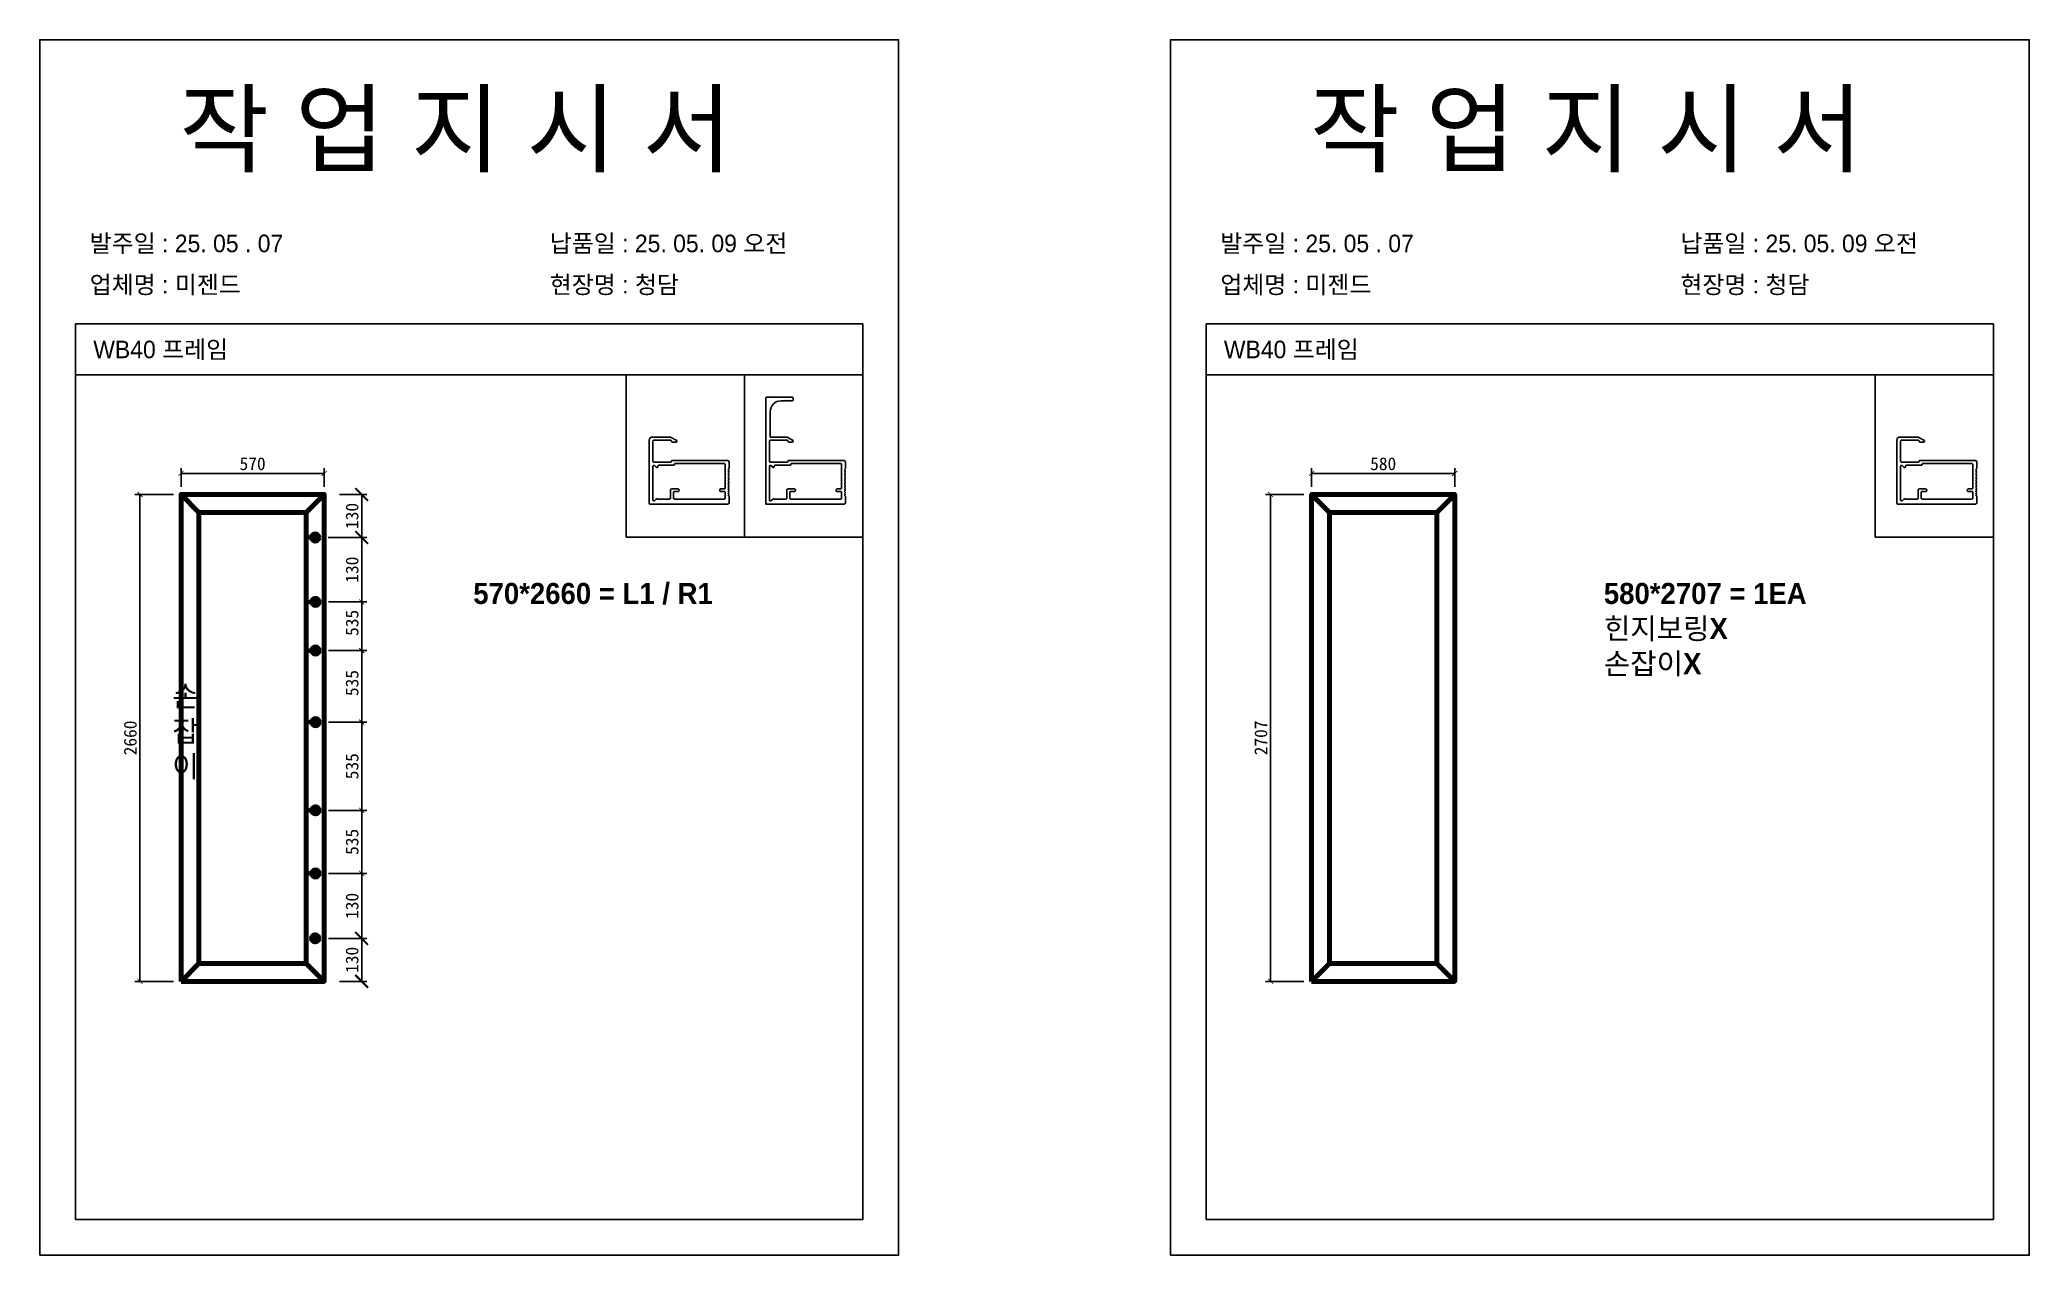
# Model space of a CAD drawing. Header units: millimetres. Extents: x -44117 to 256353, y -2095463 to 65325.
# Drawn here: x 112085 to 115977, y -100374 to -97998 of the extents above; entities that cross this region are included whole.
import ezdxf

# ---------------------------------------------------------------- set-up
doc = ezdxf.new("R2010")
doc.units = ezdxf.units.MM
doc.header["$LTSCALE"] = 10
doc.layers.add('Layer1', color=7, linetype='Continuous', lineweight=70)
doc.dimstyles.new('ISO-25', dxfattribs={"dimtxt": 2.5, "dimasz": 2.5, "dimexe": 1, "dimexo": 1, "dimtad": 1, "dimtxsty": 'Standard', "dimblk": 'ARCHTICK', "dimcen": 2.5, "dimadec": 0, "dimazin": 0, "dimtfac": 1, "dimtmove": 0, "dimatfit": 3, "dimfxl": 0, "dimarcsym": 0})

msp = doc.modelspace()

# ---------------------------------------------------------------- texts
at = {"attachment_point": 1}
for s, width, gutter_width, heights, insert, char_height in [('{\\fGulim|b0|i0|c129|p50;작 업 지 시 서}', 3307.3198183, 12.5, [-155.84554], (112358.23458, -98101.99806), 140), ('{\\fGulim|b0|i0|c129|p50;작 업 지 시 서}', 3307.3198183, 12.5, [-155.84554], (114569.80561, -98101.99806), 140), ('{\\fGulim|b0|i0|c129|p50;발주일 : 25. 05 . 07}', 3307.3198183, 12.5, [34.50412], (112183.02523, -98378.71848), 34.3), ('{\\fGulim|b0|i0|c129|p50;납품일 : 25. 05. 09 오전}', 3307.3198183, 12.5, [-37.67976], (113083.00321, -98378.71848), 34.3), ('{\\fGulim|b0|i0|c129|p50;발주일 : 25. 05 . 07}', 3307.3198183, 12.5, [34.50412], (114394.59625, -98378.71848), 34.3), ('{\\fGulim|b0|i0|c129|p50;납품일 : 25. 05. 09 오전}', 3307.3198183, 12.5, [-37.67976], (115294.57424, -98378.71848), 34.3), ('{\\fGulim|b0|i0|c129|p50;업체명 : 미젠드}', 3307.3198183, 12.5, [33.33016], (112183.02523, -98459.37465), 34.3), ('{\\fGulim|b0|i0|c129|p50;현장명 : 청담}', 3307.3198183, 12.5, [-38.2735], (113083.00321, -98459.37465), 34.3), ('{\\fGulim|b0|i0|c129|p50;업체명 : 미젠드}', 3307.3198183, 12.5, [33.33016], (114394.59625, -98459.37465), 34.3), ('{\\fGulim|b0|i0|c129|p50;현장명 : 청담}', 3307.3198183, 12.5, [-38.2735], (115294.57424, -98459.37465), 34.3), ('{\\fGulim|b0|i0|c129|p50;WB40 프레임}', 3307.3198183, 12.5, [-38.22783], (112190.06743, -98586.04075), 34.3), ('{\\fGulim|b0|i0|c129|p50;WB40 프레임}', 3307.3198183, 12.5, [-38.22783], (114401.63845, -98586.04075), 34.3), ('{\\fGulim|b1|i0|c129|p50;570*2660 = L1 / R1}', 2645.8558546, 10, [1247.94849], (112933.38442, -99059.58702), 41.16), ('{\\fGulim|b1|i0|c129|p50;580*2707 = 1EA\\P힌지보링X\\P손잡이X}', 2645.8558546, 10, [1247.94849], (115144.95545, -99059.58702), 41.16), ('{\\fGulim|b1|i0|c129|p50;손\\P잡\\P이}', 2645.8558546, 10, [1247.94849], (112344.69066, -99260.43682), 41.16)]:
    msp.add_mtext_dynamic_manual_height_columns(s, width=width, gutter_width=gutter_width, heights=heights, dxfattribs=dict(at, insert=insert, char_height=char_height))

# ---------------------------------------------------------------- blocks, each defined once
blk = doc.blocks.new('_ArchTick')
at = {"color": 0, "linetype": 'ByBlock', "const_width": 0.15}
blk.add_lwpolyline([(-0.5, -0.5), (0.5, 0.5)], dxfattribs=at)
blk = doc.blocks.new('*D2614')
at = {"color": 0, "lineweight": -2}
for p, q in [((112664.7, -99754.5), (112725.1, -99754.5)), ((112715.1, -99838.5), (112715.1, -99754.5)), ((112671.7, -99838.5), (112725.1, -99838.5))]:
    blk.add_line(p, q, dxfattribs=at)
at = {"layer": 'Defpoints', "color": 0}
for p in [(112634.7, -99754.5), (112715.1, -99754.5), (112641.7, -99838.5)]:
    blk.add_point(p, dxfattribs=at)
at = {"color": 0, "lineweight": -2, "xscale": 25, "yscale": 25, "zscale": 25}
for p, rotation in [((112715.1, -99754.5), 90), ((112715.1, -99838.5), 270)]:
    blk.add_blockref('_ArchTick', p, dxfattribs=dict(at, rotation=rotation))
at = {"color": 0, "insert": (112696.4, -99796.5), "char_height": 25, "attachment_point": 5, "rotation": 90}
blk.add_mtext('130', dxfattribs=at)
blk = doc.blocks.new('*D2615')
at = {"color": 0, "lineweight": -2}
for p, q in [((112671.7, -98886.7), (112725.1, -98886.7)), ((112715.1, -98886.7), (112715.1, -98970.7)), ((112664.7, -98970.7), (112725.1, -98970.7))]:
    blk.add_line(p, q, dxfattribs=at)
at = {"layer": 'Defpoints', "color": 0}
for p in [(112641.7, -98886.7), (112634.7, -98970.7), (112715.1, -98970.7)]:
    blk.add_point(p, dxfattribs=at)
at = {"color": 0, "lineweight": -2, "xscale": 25, "yscale": 25, "zscale": 25}
for p, rotation in [((112715.1, -98886.7), 90), ((112715.1, -98970.7), 270)]:
    blk.add_blockref('_ArchTick', p, dxfattribs=dict(at, rotation=rotation))
at = {"color": 0, "insert": (112696.4, -98928.7), "char_height": 25, "attachment_point": 5, "rotation": 90}
blk.add_mtext('130', dxfattribs=at)
blk = doc.blocks.new('*D2616')
at = {"color": 0, "lineweight": -2}
for p, q in [((112649.7, -98970.7), (112725.1, -98970.7)), ((112715.1, -98970.7), (112715.1, -99096.7)), ((112650.2, -99096.7), (112725.1, -99096.7))]:
    blk.add_line(p, q, dxfattribs=at)
at = {"layer": 'Defpoints', "color": 0}
for p in [(112634.7, -98970.7), (112635.2, -99096.7), (112715.1, -99096.7)]:
    blk.add_point(p, dxfattribs=at)
at = {"color": 0, "lineweight": -2, "xscale": 10, "yscale": 10, "zscale": 10}
for p, rotation in [((112715.1, -98970.7), 90), ((112715.1, -99096.7), 270)]:
    blk.add_blockref('_ArchTick', p, dxfattribs=dict(at, rotation=rotation))
at = {"color": 0, "insert": (112696.4, -99033.7), "char_height": 25, "attachment_point": 5, "rotation": 90}
blk.add_mtext('130', dxfattribs=at)
blk = doc.blocks.new('*D2617')
at = {"color": 0, "lineweight": -2}
for p, q in [((112650.2, -99096.7), (112725.1, -99096.7)), ((112715.1, -99096.7), (112715.1, -99191.8)), ((112650.2, -99191.8), (112725.1, -99191.8))]:
    blk.add_line(p, q, dxfattribs=at)
at = {"layer": 'Defpoints', "color": 0}
for p in [(112635.2, -99096.7), (112635.2, -99191.8), (112715.1, -99191.8)]:
    blk.add_point(p, dxfattribs=at)
at = {"color": 0, "lineweight": -2, "xscale": 10, "yscale": 10, "zscale": 10}
for p, rotation in [((112715.1, -99096.7), 90), ((112715.1, -99191.8), 270)]:
    blk.add_blockref('_ArchTick', p, dxfattribs=dict(at, rotation=rotation))
at = {"color": 0, "insert": (112696.4, -99137.7), "char_height": 25, "attachment_point": 5, "rotation": 90}
blk.add_mtext('535', dxfattribs=at)
blk = doc.blocks.new('*D2618')
at = {"color": 0, "lineweight": -2}
for p, q in [((112650.2, -99191.8), (112725.1, -99191.8)), ((112715.1, -99191.8), (112715.1, -99331.8)), ((112650.2, -99331.8), (112725.1, -99331.8))]:
    blk.add_line(p, q, dxfattribs=at)
at = {"layer": 'Defpoints', "color": 0}
for p in [(112635.2, -99191.8), (112635.2, -99331.8), (112715.1, -99331.8)]:
    blk.add_point(p, dxfattribs=at)
at = {"color": 0, "lineweight": -2, "xscale": 10, "yscale": 10, "zscale": 10}
for p, rotation in [((112715.1, -99191.8), 90), ((112715.1, -99331.8), 270)]:
    blk.add_blockref('_ArchTick', p, dxfattribs=dict(at, rotation=rotation))
at = {"color": 0, "insert": (112696.4, -99255.3), "char_height": 25, "attachment_point": 5, "rotation": 90}
blk.add_mtext('535', dxfattribs=at)
blk = doc.blocks.new('*D2619')
at = {"color": 0, "lineweight": -2}
for p, q in [((112650.2, -99331.8), (112725.1, -99331.8)), ((112715.1, -99331.8), (112715.1, -99504.2)), ((112650.2, -99504.2), (112725.1, -99504.2))]:
    blk.add_line(p, q, dxfattribs=at)
at = {"layer": 'Defpoints', "color": 0}
for p in [(112635.2, -99331.8), (112635.2, -99504.2), (112715.1, -99504.2)]:
    blk.add_point(p, dxfattribs=at)
at = {"color": 0, "lineweight": -2, "xscale": 10, "yscale": 10, "zscale": 10}
for p, rotation in [((112715.1, -99331.8), 90), ((112715.1, -99504.2), 270)]:
    blk.add_blockref('_ArchTick', p, dxfattribs=dict(at, rotation=rotation))
at = {"color": 0, "insert": (112696.4, -99418), "char_height": 25, "attachment_point": 5, "rotation": 90}
blk.add_mtext('535', dxfattribs=at)
blk = doc.blocks.new('*D2620')
at = {"color": 0, "lineweight": -2}
for p, q in [((112650.2, -99504.2), (112725.1, -99504.2)), ((112715.1, -99504.2), (112715.1, -99627.5)), ((112650.2, -99627.5), (112725.1, -99627.5))]:
    blk.add_line(p, q, dxfattribs=at)
at = {"layer": 'Defpoints', "color": 0}
for p in [(112635.2, -99504.2), (112635.2, -99627.5), (112715.1, -99627.5)]:
    blk.add_point(p, dxfattribs=at)
at = {"color": 0, "lineweight": -2, "xscale": 10, "yscale": 10, "zscale": 10}
for p, rotation in [((112715.1, -99504.2), 90), ((112715.1, -99627.5), 270)]:
    blk.add_blockref('_ArchTick', p, dxfattribs=dict(at, rotation=rotation))
at = {"color": 0, "insert": (112696.4, -99565.8), "char_height": 25, "attachment_point": 5, "rotation": 90}
blk.add_mtext('535', dxfattribs=at)
blk = doc.blocks.new('*D2621')
at = {"color": 0, "lineweight": -2}
for p, q in [((112650.2, -99627.5), (112725.1, -99627.5)), ((112715.1, -99627.5), (112715.1, -99754.5)), ((112650.2, -99754.5), (112725.1, -99754.5))]:
    blk.add_line(p, q, dxfattribs=at)
at = {"layer": 'Defpoints', "color": 0}
for p in [(112635.2, -99627.5), (112635.2, -99754.5), (112715.1, -99754.5)]:
    blk.add_point(p, dxfattribs=at)
at = {"color": 0, "lineweight": -2, "xscale": 10, "yscale": 10, "zscale": 10}
for p, rotation in [((112715.1, -99627.5), 90), ((112715.1, -99754.5), 270)]:
    blk.add_blockref('_ArchTick', p, dxfattribs=dict(at, rotation=rotation))
at = {"color": 0, "insert": (112696.4, -99691), "char_height": 25, "attachment_point": 5, "rotation": 90}
blk.add_mtext('130', dxfattribs=at)
blk = doc.blocks.new('*D2622')
at = {"color": 0, "lineweight": -2}
for p, q in [((112346.7, -98886.7), (112271.4, -98886.7)), ((112281.4, -98886.7), (112281.4, -99838.5)), ((112346.7, -99838.5), (112271.4, -99838.5))]:
    blk.add_line(p, q, dxfattribs=at)
at = {"layer": 'Defpoints', "color": 0}
for p in [(112361.7, -98886.7), (112281.4, -99838.5), (112361.7, -99838.5)]:
    blk.add_point(p, dxfattribs=at)
at = {"color": 0, "lineweight": -2, "xscale": 10, "yscale": 10, "zscale": 10}
for p, rotation in [((112281.4, -98886.7), 90), ((112281.4, -99838.5), 270)]:
    blk.add_blockref('_ArchTick', p, dxfattribs=dict(at, rotation=rotation))
at = {"color": 0, "insert": (112262.6, -99362.6), "char_height": 25, "attachment_point": 5, "rotation": 90}
blk.add_mtext('2660', dxfattribs=at)
blk = doc.blocks.new('*D2623')
at = {"color": 0, "lineweight": -2}
for p, q in [((112361.7, -98871.7), (112361.7, -98835.5)), ((112361.7, -98845.5), (112641.7, -98845.5)), ((112641.7, -98871.7), (112641.7, -98835.5))]:
    blk.add_line(p, q, dxfattribs=at)
at = {"layer": 'Defpoints', "color": 0}
for p in [(112641.7, -98845.5), (112361.7, -98886.7), (112641.7, -98886.7)]:
    blk.add_point(p, dxfattribs=at)
at = {"color": 0, "lineweight": -2, "xscale": 10, "yscale": 10, "zscale": 10, "rotation": 180}
blk.add_blockref('_ArchTick', (112361.7, -98845.5), dxfattribs=at)
at = {"color": 0, "lineweight": -2, "xscale": 10, "yscale": 10, "zscale": 10}
blk.add_blockref('_ArchTick', (112641.7, -98845.5), dxfattribs=at)
at = {"color": 0, "insert": (112501.7, -98826.8), "char_height": 25, "attachment_point": 5}
blk.add_mtext('570', dxfattribs=at)
blk = doc.blocks.new('*D2624')
at = {"color": 0, "lineweight": -2}
for p, q in [((114558.3, -98886.7), (114483, -98886.7)), ((114493, -98886.7), (114493, -99838.5)), ((114558.3, -99838.5), (114483, -99838.5))]:
    blk.add_line(p, q, dxfattribs=at)
at = {"layer": 'Defpoints', "color": 0}
for p in [(114573.3, -98886.7), (114493, -99838.5), (114573.3, -99838.5)]:
    blk.add_point(p, dxfattribs=at)
at = {"color": 0, "lineweight": -2, "xscale": 10, "yscale": 10, "zscale": 10}
for p, rotation in [((114493, -98886.7), 90), ((114493, -99838.5), 270)]:
    blk.add_blockref('_ArchTick', p, dxfattribs=dict(at, rotation=rotation))
at = {"color": 0, "insert": (114474.2, -99362.6), "char_height": 25, "attachment_point": 5, "rotation": 90}
blk.add_mtext('2707', dxfattribs=at)
blk = doc.blocks.new('*D2625')
at = {"color": 0, "lineweight": -2}
for p, q in [((114573.3, -98871.7), (114573.3, -98835.5)), ((114573.3, -98845.5), (114853.3, -98845.5)), ((114853.3, -98871.7), (114853.3, -98835.5))]:
    blk.add_line(p, q, dxfattribs=at)
at = {"layer": 'Defpoints', "color": 0}
for p in [(114853.3, -98845.5), (114573.3, -98886.7), (114853.3, -98886.7)]:
    blk.add_point(p, dxfattribs=at)
at = {"color": 0, "lineweight": -2, "xscale": 10, "yscale": 10, "zscale": 10, "rotation": 180}
blk.add_blockref('_ArchTick', (114573.3, -98845.5), dxfattribs=at)
at = {"color": 0, "lineweight": -2, "xscale": 10, "yscale": 10, "zscale": 10}
blk.add_blockref('_ArchTick', (114853.3, -98845.5), dxfattribs=at)
at = {"color": 0, "insert": (114713.3, -98826.8), "char_height": 25, "attachment_point": 5}
blk.add_mtext('580', dxfattribs=at)

# ---------------------------------------------------------------- dimensions: what is measured, and where the dimension line sits
for base, p1, p2, text, picture, middle in [((112641.72996, -98845.53946), (112361.72996, -98886.72313), (112641.72996, -98886.72313), '570', '*D2623', (112501.72996, -98826.78946)), ((114853.30099, -98845.53946), (114573.30099, -98886.72313), (114853.30099, -98886.72313), '580', '*D2625', (114713.30099, -98826.78946))]:
    dim = msp.add_linear_dim(base=base, p1=p1, p2=p2, text=text, dimstyle='ISO-25', override={"dimscale": 10, "dimasz": 1, "dimexo": 1.5, "dimtxsty": 'Standard'})
    dim.commit()
    dim.dimension.update_dxf_attribs({"geometry": picture, "text_midpoint": middle})
for base, p1, p2, text, override, picture, middle in [((112281.39505, -99838.46639), (112361.72996, -98886.72313), (112361.72996, -99838.46639), '2660', {"dimscale": 10, "dimasz": 1, "dimexo": 1.5, "dimtxsty": 'Standard'}, '*D2622', (112262.64505, -99362.59476)), ((112715.12168, -98970.72313), (112641.72996, -98886.72313), (112634.72996, -98970.72313), '130', {"dimscale": 10, "dimexo": 3, "dimtxsty": 'Standard'}, '*D2615', (112696.37168, -98928.72313)), ((114492.96608, -99838.46639), (114573.30099, -98886.72313), (114573.30099, -99838.46639), '2707', {"dimscale": 10, "dimasz": 1, "dimexo": 1.5, "dimtxsty": 'Standard'}, '*D2624', (114474.21608, -99362.59476)), ((112715.12168, -99096.72313), (112634.72996, -98970.72313), (112635.16198, -99096.72313), '130', {"dimscale": 10, "dimasz": 1, "dimexo": 1.5, "dimtxsty": 'Standard'}, '*D2616', (112696.37168, -99033.72313)), ((112715.12168, -99754.46639), (112641.72996, -99838.46639), (112634.72996, -99754.46639), '130', {"dimscale": 10, "dimexo": 3, "dimtxsty": 'Standard'}, '*D2614', (112696.37168, -99796.46639))]:
    dim = msp.add_linear_dim(base=base, p1=p1, p2=p2, angle=90, text=text, dimstyle='ISO-25', override=override)
    dim.commit()
    dim.dimension.update_dxf_attribs({"geometry": picture, "text_midpoint": middle})
for base, p1, p2, text, override, picture, middle in [((112715.12168, -99191.81072), (112635.16198, -99096.72313), (112635.16198, -99191.81072), '535', {"dimscale": 10, "dimasz": 1, "dimexo": 1.5, "dimtxsty": 'Standard'}, '*D2617', (112715.12168, -99137.74456)), ((112715.12168, -99331.76907), (112635.16198, -99191.81072), (112635.16198, -99331.76907), '535', {"dimscale": 10, "dimasz": 1, "dimexo": 1.5, "dimtxsty": 'Standard', "dimtmove": 1}, '*D2618', (112715.12168, -99255.26753)), ((112715.12168, -99504.16975), (112635.16198, -99331.76907), (112635.16198, -99504.16975), '535', {"dimscale": 10, "dimasz": 1, "dimexo": 1.5, "dimtxsty": 'Standard', "dimtmove": 1}, '*D2619', (112715.12168, -99417.96941)), ((112715.12168, -99627.50173), (112635.16198, -99504.16975), (112635.16198, -99627.50173), '535', {"dimscale": 10, "dimasz": 1, "dimexo": 1.5, "dimtxsty": 'Standard', "dimtmove": 1}, '*D2620', (112715.12168, -99565.83574)), ((112715.12168, -99754.46639), (112635.16198, -99627.50173), (112635.16198, -99754.46639), '130', {"dimscale": 10, "dimasz": 1, "dimexo": 1.5, "dimtxsty": 'Standard'}, '*D2621', (112715.12168, -99690.98406))]:
    dim = msp.add_linear_dim(base=base, p1=p1, p2=p2, angle=90, text=text, dimstyle='ISO-25', override=override)
    dim.commit()
    dim.dimension.update_dxf_attribs({"geometry": picture, "text_midpoint": middle, "dimtype": 160})

# ---------------------------------------------------------------- linework, layer by layer
for p, q in [((113695.42798, -98553.00527), (112155.42798, -98553.00527)), ((115906.999, -98553.00527), (114366.999, -98553.00527)), ((113695.42798, -98653.00527), (112155.42798, -98653.00527)), ((113232.62228, -98969.83694), (113232.62228, -98653.00527)), ((113464.02513, -98969.83694), (113464.02513, -98653.00527)), ((115906.999, -98653.00527), (114366.999, -98653.00527)), ((115675.59615, -98969.83694), (115675.59615, -98653.00527)), ((113695.42798, -98969.83694), (113232.62228, -98969.83694)), ((115906.999, -98969.83694), (115675.59615, -98969.83694))]:
    msp.add_line(p, q)
for points in [[(112085.42798, -100373.83554), (113765.42798, -100373.83554), (113765.42798, -97997.83554), (112085.42798, -97997.83554)], [(114296.999, -100373.83554), (115976.999, -100373.83554), (115976.999, -97997.83554), (114296.999, -97997.83554)]]:
    msp.add_lwpolyline(points, close=True)
for points in [[(112155.42798, -98553.00527), (112155.42798, -100303.83554), (113695.42798, -100303.83554), (113695.42798, -98553.00527)], [(114366.999, -98553.00527), (114366.999, -100303.83554), (115906.999, -100303.83554), (115906.999, -98553.00527)]]:
    msp.add_lwpolyline(points)
at = {"color": 7, "elevation": 0}
for points in [[(113661.37465, -98902.8944), (113661.37465, -98889.9944), (113659.57465, -98888.1944), (113661.37465, -98886.3944), (113659.57465, -98884.5944), (113661.37465, -98882.7944), (113659.57465, -98880.9944), (113661.37465, -98879.1944), (113659.57465, -98877.3944), (113661.37465, -98875.5944), (113659.57465, -98873.7944), (113661.37465, -98871.9944), (113659.57465, -98870.1944), (113661.37465, -98868.3944), (113659.57465, -98866.5944), (113661.37465, -98864.7944), (113659.57465, -98862.9944), (113661.37465, -98861.1944), (113659.57465, -98859.3944), (113661.37465, -98857.5944), (113659.57465, -98855.7944), (113661.37465, -98853.9944), (113659.57465, -98852.1944), (113661.37465, -98850.3944), (113659.57465, -98848.5944), (113661.37465, -98846.7944), (113659.57465, -98844.9944), (113661.37465, -98843.1944), (113659.57465, -98841.3944), (113661.37465, -98839.5944), (113659.57465, -98837.7944), (113661.37465, -98835.9944), (113661.37465, -98823.0944, 0.4142135624), (113658.37465, -98820.0944), (113550.37465, -98820.0944, 0.4142135624), (113548.57465, -98821.8944), (113548.57465, -98822.4944, -0.4142135624), (113547.37465, -98823.6944), (113514.37465, -98823.6944, -0.4142135624), (113512.57465, -98821.8944), (113512.57465, -98782.2944, -0.4142135624), (113514.37465, -98780.4944), (113547.37465, -98780.4944, -0.4142135624), (113548.57465, -98781.6944), (113548.57465, -98782.2944, 0.4142135624), (113550.37465, -98784.0944), (113557.57465, -98784.0944, 0.855700792), (113558.12446, -98780.58043), (113547.07821, -98774.4944), (113514.37465, -98774.4944), (113514.37465, -98724.57318, -0.4173893777), (113535.48079, -98703.69441), (113538.52254, -98703.69441, 0.118515719), (113540.1589, -98703.30101, -0.2466321039), (113542.94859, -98703.33379, 0.2301863539), (113546.09648, -98703.33379), (113546.09648, -98703.33379, -0.2466321039), (113548.88617, -98703.30101, 0.2404082058), (113552.1589, -98703.30101, -0.2466321039), (113554.94859, -98703.33379, 0.1244779229), (113556.37465, -98703.69441, 0.4142135624), (113559.37465, -98700.69441), (113559.37465, -98699.49441, 0.4142135624), (113556.37465, -98696.49441), (113508.37465, -98696.49441, 0.4142135624), (113505.37465, -98699.49441), (113505.37465, -98904.0944, 0.4142135624), (113507.17465, -98905.8944), (113658.37465, -98905.8944, 0.4142135624), (113661.37465, -98902.8944)], [(113433.67233, -98823.10405), (113433.67233, -98836.00405), (113431.87233, -98837.80405), (113433.67233, -98839.60405), (113431.87233, -98841.40405), (113433.67233, -98843.20405), (113431.87233, -98845.00405), (113433.67233, -98846.80405), (113431.87233, -98848.60405), (113433.67233, -98850.40405), (113431.87233, -98852.20405), (113433.67233, -98854.00405), (113431.87233, -98855.80405), (113433.67233, -98857.60405), (113431.87233, -98859.40405), (113433.67233, -98861.20405), (113431.87233, -98863.00405), (113433.67233, -98864.80405), (113431.87233, -98866.60405), (113433.67233, -98868.40405), (113431.87233, -98870.20405), (113433.67233, -98872.00405), (113431.87233, -98873.80405), (113433.67233, -98875.60405), (113431.87233, -98877.40405), (113433.67233, -98879.20405), (113431.87233, -98881.00405), (113433.67233, -98882.80405), (113431.87233, -98884.60405), (113433.67233, -98886.40405), (113431.87233, -98888.20405), (113433.67233, -98890.00405), (113433.67233, -98902.90405, -0.4142135624), (113430.67233, -98905.90405), (113430.67233, -98905.90405), (113279.47233, -98905.90405, -0.4142135624), (113277.67233, -98904.10405), (113277.67233, -98780.50405, -0.4142135624), (113283.67233, -98774.50405), (113319.37589, -98774.50405), (113330.42214, -98780.59008, -0.855700792), (113329.87233, -98784.10405), (113322.67233, -98784.10405, -0.4142135624), (113320.87233, -98782.30405), (113320.87233, -98781.70405, 0.4142135624), (113319.67233, -98780.50405), (113286.67233, -98780.50405, 0.4142135624), (113284.87233, -98782.30405), (113284.87233, -98821.90405, 0.4142135624), (113286.67233, -98823.70405), (113319.67233, -98823.70405, 0.4142135624), (113320.87233, -98822.50405), (113320.87233, -98821.90405, -0.4142135624), (113322.67233, -98820.10405), (113430.67233, -98820.10405, -0.4142135623), (113433.67233, -98823.10405)], [(115874.25077, -98823.10405), (115874.25077, -98836.00405), (115872.45077, -98837.80405), (115874.25077, -98839.60405), (115872.45077, -98841.40405), (115874.25077, -98843.20405), (115872.45077, -98845.00405), (115874.25077, -98846.80405), (115872.45077, -98848.60405), (115874.25077, -98850.40405), (115872.45077, -98852.20405), (115874.25077, -98854.00405), (115872.45077, -98855.80405), (115874.25077, -98857.60405), (115872.45077, -98859.40405), (115874.25077, -98861.20405), (115872.45077, -98863.00405), (115874.25077, -98864.80405), (115872.45077, -98866.60405), (115874.25077, -98868.40405), (115872.45077, -98870.20405), (115874.25077, -98872.00405), (115872.45077, -98873.80405), (115874.25077, -98875.60405), (115872.45077, -98877.40405), (115874.25077, -98879.20405), (115872.45077, -98881.00405), (115874.25077, -98882.80405), (115872.45077, -98884.60405), (115874.25077, -98886.40405), (115872.45077, -98888.20405), (115874.25077, -98890.00405), (115874.25077, -98902.90405, -0.4142135624), (115871.25077, -98905.90405), (115871.25077, -98905.90405), (115720.05077, -98905.90405, -0.4142135624), (115718.25077, -98904.10405), (115718.25077, -98780.50405, -0.4142135624), (115724.25077, -98774.50405), (115759.95433, -98774.50405), (115771.00059, -98780.59008, -0.855700792), (115770.45077, -98784.10405), (115763.25077, -98784.10405, -0.4142135624), (115761.45077, -98782.30405), (115761.45077, -98781.70405, 0.4142135624), (115760.25077, -98780.50405), (115727.25077, -98780.50405, 0.4142135624), (115725.45077, -98782.30405), (115725.45077, -98821.90405, 0.4142135624), (115727.25077, -98823.70405), (115760.25077, -98823.70405, 0.4142135624), (115761.45077, -98822.50405), (115761.45077, -98821.90405, -0.4142135624), (115763.25077, -98820.10405), (115871.25077, -98820.10405, -0.4142135623), (115874.25077, -98823.10405)]]:
    msp.add_lwpolyline(points, format="xyb", dxfattribs=at)
at = {"color": 7}
for points in [[(113284.87233, -98831.50405), (113284.87233, -98897.50405, 0.6516899091), (113287.88532, -98898.83396), (113291.45934, -98895.57415, -0.3444690404), (113293.67004, -98895.40586, 0.1479411349), (113294.66775, -98895.70768), (113317.27233, -98895.70768, 0.4142135624), (113319.07233, -98893.90768), (113319.07233, -98877.70405, -0.4142135624), (113320.87233, -98875.90405), (113334.07233, -98875.90405, -0.4142135624), (113335.87233, -98877.70405), (113335.87233, -98878.90405, -0.4142135624), (113334.07233, -98880.70405), (113326.87233, -98880.70405, 0.4142135624), (113325.07233, -98882.50405), (113325.07233, -98893.90405, 0.4142135624), (113326.87233, -98895.70405), (113424.37233, -98895.70405, 0.4142135624), (113426.17233, -98893.90405), (113426.17233, -98882.50405, 0.4142135624), (113424.37233, -98880.70405), (113417.17233, -98880.70405, -0.4142135624), (113415.37233, -98878.90405), (113415.37233, -98877.70405, -0.4142135624), (113417.17233, -98875.90405), (113424.37233, -98875.90405, 0.4142135624), (113426.17233, -98874.10405), (113426.17233, -98827.90405, 0.4142135624), (113424.37233, -98826.10405), (113328.07233, -98826.10405, 0.4142135624), (113326.87233, -98827.30405), (113326.87233, -98827.90405, -0.414213547), (113325.07233, -98829.70405), (113295.67233, -98829.70406, 0.4142135328), (113294.47233, -98830.90406), (113294.47233, -98832.10405, -0.6516899091), (113291.45934, -98833.43396), (113287.88532, -98830.17415, 0.651689909), (113284.87233, -98831.50405)], [(113552.77465, -98829.6944, 0.414213547), (113554.57465, -98827.8944), (113554.57465, -98827.2944, -0.4142135624), (113555.77465, -98826.0944), (113652.07465, -98826.0944, -0.4142135624), (113653.87465, -98827.8944), (113653.87465, -98874.0944, -0.4142135624), (113652.07465, -98875.8944), (113644.87465, -98875.8944, 0.4142135624), (113643.07465, -98877.6944), (113643.07465, -98878.8944, 0.4142135624), (113644.87465, -98880.6944), (113652.07465, -98880.6944, -0.4142135624), (113653.87465, -98882.4944), (113653.87465, -98893.8944, -0.4142135624), (113652.07465, -98895.6944), (113554.57465, -98895.6944, -0.4142135624), (113552.77465, -98893.8944), (113552.77465, -98882.4944, -0.4142135624), (113554.57465, -98880.6944), (113561.77465, -98880.6944, 0.4142135624), (113563.57465, -98878.8944), (113563.57465, -98877.6944, 0.4142135624), (113561.77465, -98875.8944), (113548.57465, -98875.8944, 0.4142135624), (113546.77465, -98877.6944), (113546.77465, -98893.89803, -0.4142135624), (113544.97465, -98895.69803), (113522.37007, -98895.69803, -0.1479411349), (113521.37236, -98895.39622, 0.3444690404), (113519.16165, -98895.5645), (113515.58764, -98898.82431, -0.6516899091), (113512.57465, -98897.4944), (113512.57465, -98831.4944, -0.651689909), (113515.58764, -98830.1645), (113519.16165, -98833.42431, 0.6516899091), (113522.17465, -98832.0944), (113522.17465, -98830.89441, -0.4142135328), (113523.37465, -98829.69441), (113552.77683, -98829.6944)], [(115725.45077, -98831.50405), (115725.45077, -98897.50405, 0.6516899091), (115728.46376, -98898.83396), (115732.03778, -98895.57415, -0.3444690404), (115734.24848, -98895.40586, 0.1479411349), (115735.24619, -98895.70768), (115757.85077, -98895.70768, 0.4142135624), (115759.65077, -98893.90768), (115759.65077, -98877.70405, -0.4142135624), (115761.45077, -98875.90405), (115774.65077, -98875.90405, -0.4142135624), (115776.45077, -98877.70405), (115776.45077, -98878.90405, -0.4142135624), (115774.65077, -98880.70405), (115767.45077, -98880.70405, 0.4142135624), (115765.65077, -98882.50405), (115765.65077, -98893.90405, 0.4142135624), (115767.45077, -98895.70405), (115864.95077, -98895.70405, 0.4142135624), (115866.75077, -98893.90405), (115866.75077, -98882.50405, 0.4142135624), (115864.95077, -98880.70405), (115857.75077, -98880.70405, -0.4142135624), (115855.95077, -98878.90405), (115855.95077, -98877.70405, -0.4142135624), (115857.75077, -98875.90405), (115864.95077, -98875.90405, 0.4142135624), (115866.75077, -98874.10405), (115866.75077, -98827.90405, 0.4142135624), (115864.95077, -98826.10405), (115768.65077, -98826.10405, 0.4142135624), (115767.45077, -98827.30405), (115767.45077, -98827.90405, -0.414213547), (115765.65077, -98829.70405), (115736.25077, -98829.70406, 0.4142135328), (115735.05077, -98830.90406), (115735.05077, -98832.10405, -0.6516899091), (115732.03778, -98833.43396), (115728.46376, -98830.17415, 0.651689909), (115725.45077, -98831.50405)]]:
    msp.add_lwpolyline(points, format="xyb", dxfattribs=at)
at = {"layer": 'Layer1'}
for p, q in [((112396.72996, -98921.72313), (112361.72996, -98886.72313)), ((112606.72996, -98921.72313), (112641.72996, -98886.72313)), ((114608.30099, -98921.72313), (114573.30099, -98886.72313)), ((114818.30099, -98921.72313), (114853.30099, -98886.72313)), ((112624.22996, -98960.22313), (112624.22996, -98981.22313)), ((112624.66198, -99086.22313), (112624.66198, -99107.22313)), ((112624.66198, -99181.31072), (112624.66198, -99202.31072)), ((112624.66198, -99321.26907), (112624.66198, -99342.26907)), ((112624.66198, -99493.66975), (112624.66198, -99514.66975)), ((112624.66198, -99617.00173), (112624.66198, -99638.00173)), ((112634.72996, -99754.46639), (112613.72996, -99754.46639)), ((112624.22996, -99743.96639), (112624.22996, -99764.96639)), ((112361.72996, -99838.46639), (112396.72996, -99803.46639)), ((112641.72996, -99838.46639), (112606.72996, -99803.46639)), ((114573.30099, -99838.46639), (114608.30099, -99803.46639)), ((114853.30099, -99838.46639), (114818.30099, -99803.46639))]:
    msp.add_line(p, q, dxfattribs=at)
for points in [[(112361.72996, -99838.46639), (112641.72996, -99838.46639), (112641.72996, -98886.72313), (112361.72996, -98886.72313)], [(112396.72996, -99803.46639), (112606.72996, -99803.46639), (112606.72996, -98921.72313), (112396.72996, -98921.72313)], [(114573.30099, -99838.46639), (114853.30099, -99838.46639), (114853.30099, -98886.72313), (114573.30099, -98886.72313)], [(114608.30099, -99803.46639), (114818.30099, -99803.46639), (114818.30099, -98921.72313), (114608.30099, -98921.72313)], [(112634.72996, -98970.72313), (112613.72996, -98970.72313)], [(112635.16198, -99096.72313), (112614.16198, -99096.72313)], [(112635.16198, -99191.81072), (112614.16198, -99191.81072)], [(112635.16198, -99331.76907), (112614.16198, -99331.76907)], [(112635.16198, -99504.16975), (112614.16198, -99504.16975)], [(112635.16198, -99627.50173), (112614.16198, -99627.50173)]]:
    msp.add_lwpolyline(points, close=True, dxfattribs=at)
for centre in [(112624.22996, -98970.72313), (112624.66198, -99096.72313), (112624.66198, -99191.81072), (112624.66198, -99331.76907), (112624.66198, -99504.16975), (112624.66198, -99627.50173), (112624.22996, -99754.46639)]:
    msp.add_circle(centre, 7, dxfattribs=at)

msp.set_redraw_order([(e.dxf.handle, doc.entitydb.next_handle()) for e in msp.query("TEXT MTEXT ATTDEF DIMENSION ARC_DIMENSION")])  # texts and dimensions are drawn at this point

doc.saveas('drawing.dxf')
